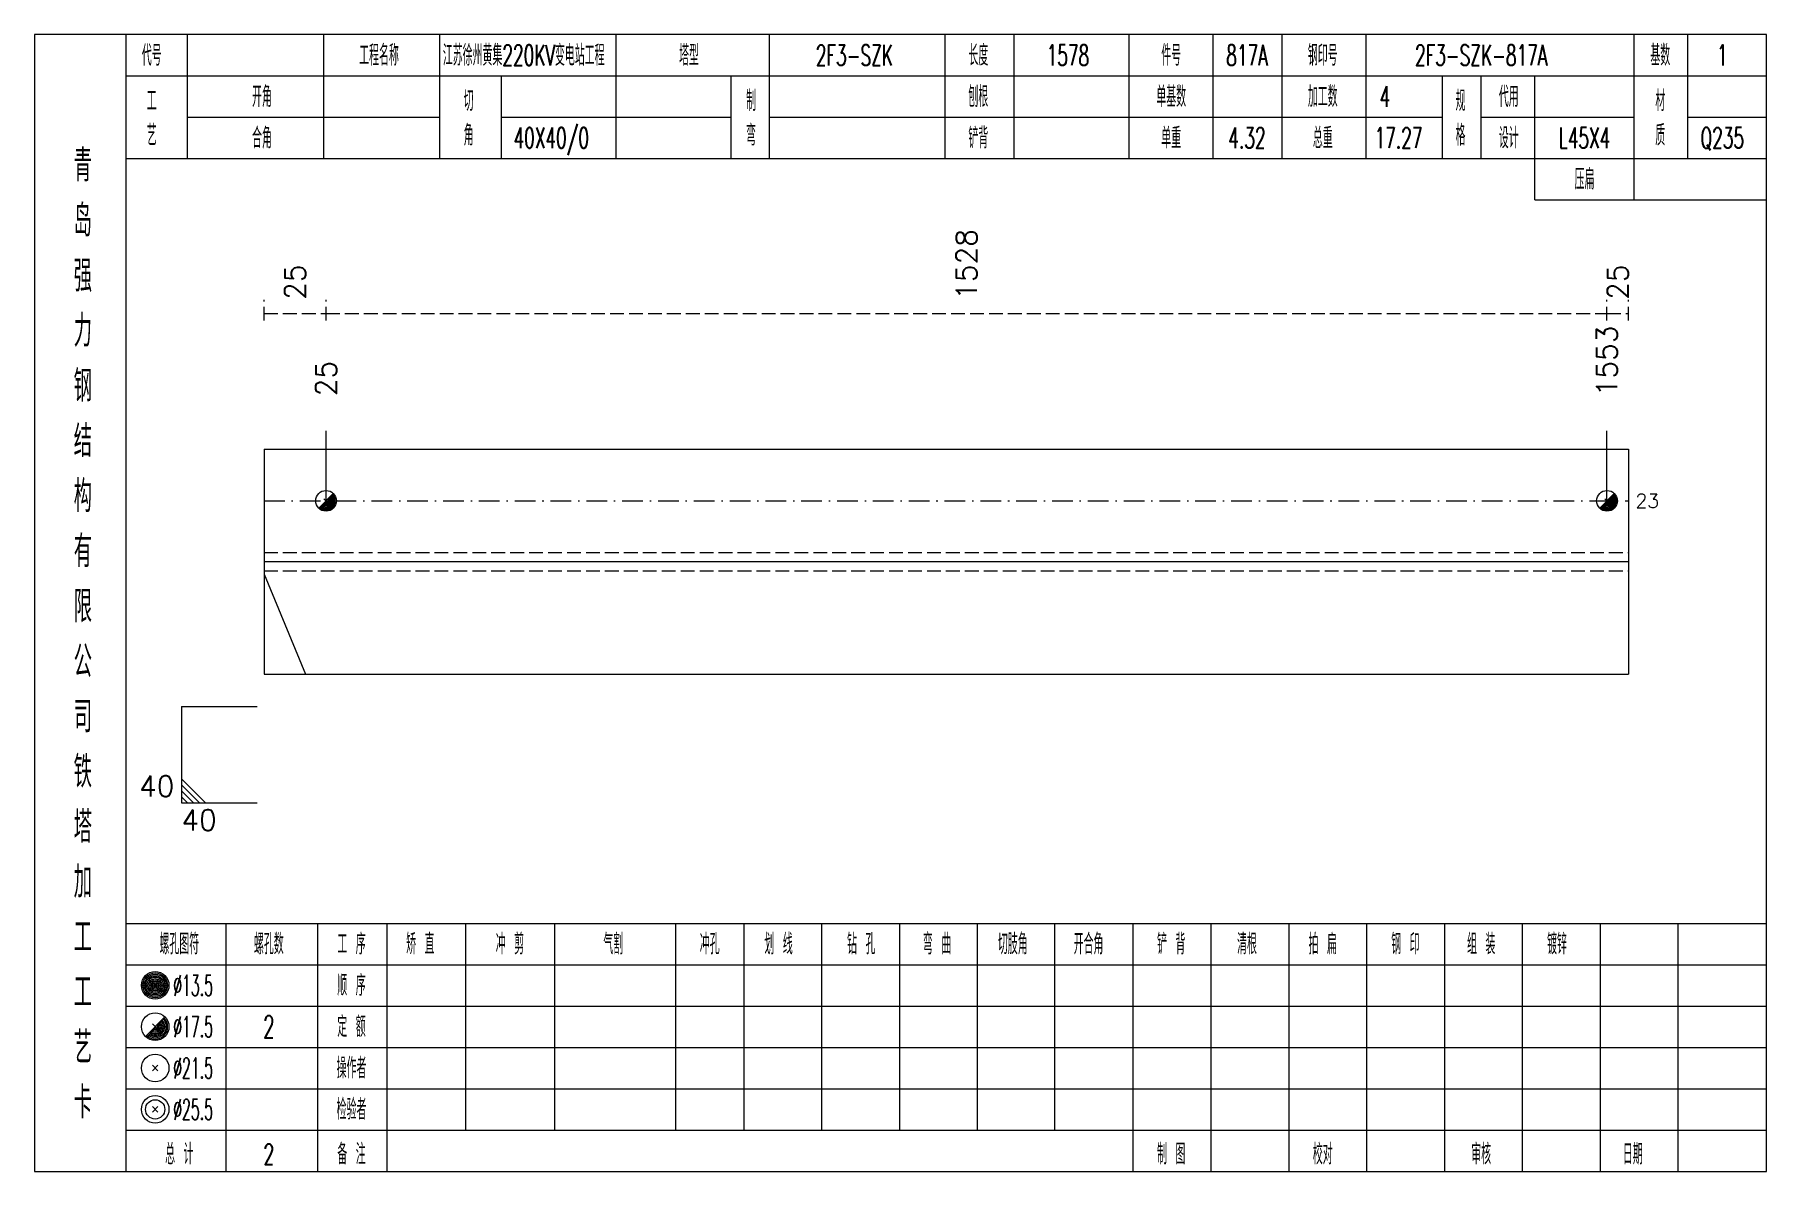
# Model space of a CAD drawing. Extents: x 0 to 4623, y -1159 to 4890.
# Drawn here: x 2802.6 to 3054, y 1350 to 1515 of the extents above; entities that cross this region are included whole.
import ezdxf
from ezdxf.enums import TextEntityAlignment as Align

# ---------------------------------------------------------------- set-up
doc = ezdxf.new("R2010")
doc.units = 0
doc.header["$MEASUREMENT"] = 0
doc.linetypes.add('一点画线', pattern=[5.2, 3, -1, 0.2, -1])
doc.linetypes.add('虚线', pattern=[2.75, 2, -0.75])
doc.layers.get('0').update_dxf_attribs({"linetype": 'CONTINUOUS', "lineweight": 25})
for name, color, linetype, lineweight in [('1', 7, 'CONTINUOUS', 25), ('4', 7, 'CONTINUOUS', 25), ('5', 7, 'CONTINUOUS', 25)]:
    doc.layers.add(name, color=color, linetype=linetype, lineweight=lineweight)
doc.styles.get("Standard").update_dxf_attribs({"font": 'simplex.shx', "width": 0.7, "height": 3, "bigfont": 'gbhzfs.shx'})

msp = doc.modelspace()

# ---------------------------------------------------------------- texts
at = {"color": 8, "linetype": 'Continuous', "lineweight": 9}
for s, p in [('1528', (2937.881, 1476.5)), ('25', (2840.4, 1476.5)), ('25', (3032.431, 1476.5))]:
    msp.add_text(s, height=3, rotation=90, dxfattribs=at).set_placement(p, align=Align.MIDDLE_LEFT)
at = {"color": 7, "linetype": 'Continuous', "lineweight": 13}
for s, p in [('1553', (3030.862, 1462.5)), ('25', (2844.9, 1462.5))]:
    msp.add_text(s, height=3, rotation=90, dxfattribs=at).set_placement(p, align=Align.MIDDLE_LEFT)
msp.add_text('23', height=2, dxfattribs=at).set_placement((3035, 1447.333), align=Align.MIDDLE_LEFT)
msp.add_text('40', height=3, dxfattribs=at).set_placement((2822.9, 1403.5), align=Align.BOTTOM_RIGHT)
msp.add_text('40', height=3, dxfattribs=at).set_placement((2823.9, 1402.5), align=Align.TOP_LEFT)
at = {"layer": '4', "color": 1, "linetype": 'Continuous', "lineweight": 13}
for s, height, width, p in [('代号', 3, 0.6, (2819.6, 1512)), ('工程名称', 3, 0.6, (2852.6, 1512)), ('江苏徐州黄集220KV变电站工程', 3, 0.6, (2873.6, 1512)), ('塔型', 3, 0.6, (2897.6, 1512)), ('2F3-SZK', 3, 0.6, (2921.6, 1512)), ('长度', 3, 0.6, (2939.6, 1512)), ('1578', 3, 0.6, (2952.6, 1512)), ('件号', 3, 0.6, (2967.6, 1512)), ('817A', 3, 0.6, (2978.6, 1512)), ('钢印号', 3, 0.6, (2989.6, 1512)), ('2F3-SZK-817A', 3, 0.6, (3012.6, 1512)), ('基数', 3, 0.6, (3038.6, 1512)), ('1', 3, 0.6, (3047.6, 1512)), ('工', 3, 0.6, (2819.6, 1505.4)), ('开角', 3, 0.6, (2835.6, 1506)), ('切', 3, 0.6, (2865.6, 1505.4)), ('制', 3, 0.6, (2906.6, 1505.4)), ('刨根', 3, 0.6, (2939.6, 1506)), ('单基数', 3, 0.6, (2967.6, 1506)), ('加工数', 3, 0.6, (2989.6, 1506)), ('4', 3, 0.6, (2998.6, 1506)), ('规', 3, 0.6, (3009.6, 1505.4)), ('代用', 3, 0.6, (3016.6, 1506)), ('材', 3, 0.6, (3038.6, 1505.4)), ('艺', 3, 0.6, (2819.6, 1500.4)), ('合角', 3, 0.6, (2835.6, 1500)), ('角', 3, 0.6, (2865.6, 1500.4)), ('40X40/0', 3, 0.6, (2877.6, 1500)), ('弯', 3, 0.6, (2906.6, 1500.4)), ('铲背', 3, 0.6, (2939.6, 1500)), ('单重', 3, 0.6, (2967.6, 1500)), ('4.32', 3, 0.6, (2978.6, 1500)), ('总重', 3, 0.6, (2989.6, 1500)), ('17.27', 3, 0.6, (3000.6, 1500)), ('格', 3, 0.6, (3009.6, 1500.4)), ('设计', 3, 0.6, (3016.6, 1500)), ('L45X4', 3, 0.6, (3027.6, 1500)), ('质', 3, 0.6, (3038.6, 1500.4)), ('Q235', 3, 0.6, (3047.6, 1500)), ('青', 4.6, 0.8, (2809.6, 1496)), ('压扁', 3, 0.6, (3027.6, 1494)), ('岛', 4.6, 0.8, (2809.6, 1488)), ('强', 4.6, 0.8, (2809.6, 1480)), ('力', 4.6, 0.8, (2809.6, 1472)), ('钢', 4.6, 0.8, (2809.6, 1464)), ('结', 4.6, 0.8, (2809.6, 1456)), ('构', 4.6, 0.8, (2809.6, 1448)), ('有', 4.6, 0.8, (2809.6, 1440)), ('限', 4.6, 0.8, (2809.6, 1432)), ('公', 4.6, 0.8, (2809.6, 1424)), ('司', 4.6, 0.8, (2809.6, 1416)), ('铁', 4.6, 0.8, (2809.6, 1408)), ('塔', 4.6, 0.8, (2809.6, 1400)), ('加', 4.6, 0.8, (2809.6, 1392)), ('工', 4.6, 0.8, (2809.6, 1384)), ('螺孔图符', 3, 0.6, (2823.6, 1383)), ('螺孔数', 3, 0.6, (2836.6, 1383)), ('工 序', 3, 0.6, (2848.6, 1383)), ('矫 直', 3, 0.6, (2858.6, 1383)), ('冲 剪', 3, 0.6, (2871.6, 1383)), ('气割', 3, 0.6, (2886.6, 1383)), ('冲孔', 3, 0.6, (2900.6, 1383)), ('划 线', 3, 0.6, (2910.6, 1383)), ('钻 孔', 3, 0.6, (2922.6, 1383)), ('弯 曲', 3, 0.6, (2933.6, 1383)), ('切肢角', 3, 0.6, (2944.6, 1383)), ('开合角', 3, 0.6, (2955.6, 1383)), ('铲 背', 3, 0.6, (2967.6, 1383)), ('清根', 3, 0.6, (2978.6, 1383)), ('拍 扁', 3, 0.6, (2989.6, 1383)), ('钢 印', 3, 0.6, (3001.6, 1383)), ('组 装', 3, 0.6, (3012.6, 1383)), ('镀锌', 3, 0.6, (3023.6, 1383)), ('工', 4.6, 0.8, (2809.6, 1376)), ('%%C13.5', 3, 0.5, (2825.6, 1377)), ('顺 序', 3, 0.6, (2848.6, 1377)), ('定 额', 3, 0.6, (2848.6, 1371)), ('艺', 4.6, 0.8, (2809.6, 1368)), ('%%C17.5', 3, 0.5, (2825.6, 1371)), ('2', 3.2, 0.6, (2836.6, 1371)), ('%%C21.5', 3, 0.5, (2825.6, 1365)), ('操作者', 3, 0.6, (2848.6, 1365)), ('卡', 4.6, 0.8, (2809.6, 1360)), ('%%C25.5', 3, 0.5, (2825.6, 1359)), ('检验者', 3, 0.6, (2848.6, 1359)), ('总 计', 3, 0.6, (2823.6, 1352.5)), ('2', 3, 0.6, (2836.6, 1352.5)), ('备 注', 3, 0.6, (2848.6, 1352.5)), ('制 图', 3, 0.6, (2967.6, 1352.5)), ('校对', 3, 0.6, (2989.6, 1352.5)), ('审核', 3, 0.6, (3012.6, 1352.5)), ('日期', 3, 0.6, (3034.6, 1352.5))]:
    msp.add_text(s, height=height, dxfattribs=dict(at, width=width)).set_placement(p, align=Align.MIDDLE_CENTER)

# ---------------------------------------------------------------- blocks, each defined once
blk = doc.blocks.new('孔17.5')
at = {"layer": '5', "color": 7, "linetype": 'Continuous', "lineweight": 13}
for p, q in [((-0.707, -0.707), (0.707, 0.707)), ((-0.2, 0.2), (0.2, -0.2))]:
    blk.add_line(p, q, dxfattribs=at)
blk.add_circle((0, 0), 1, dxfattribs=at)
for radius in [0.9, 0.8, 0.7, 0.6, 0.5, 0.4, 0.3, 0.2, 0.1]:
    blk.add_arc((0, 0), radius, 225, 45, dxfattribs=at)

# ---------------------------------------------------------------- linework, layer by layer
at = {"color": 8, "linetype": '虚线', "lineweight": 9}
for p, q in [((2835.9, 1473.5), (2835.9, 1476.5)), ((2844.9, 1473.5), (2844.9, 1476.5)), ((2844.9, 1473.5), (2844.9, 1476.5)), ((3030.862, 1473.5), (3030.862, 1476.5)), ((3030.862, 1473.5), (3030.862, 1476.5)), ((3034, 1473.5), (3034, 1476.5)), ((2835.9, 1474.5), (2844.9, 1474.5)), ((2844.9, 1474.5), (3030.862, 1474.5)), ((3030.862, 1474.5), (3034, 1474.5))]:
    msp.add_line(p, q, dxfattribs=at)
at = {"color": 7, "linetype": 'Continuous', "lineweight": 13}
for p, q in [((2844.9, 1447.333), (2844.9, 1457.5)), ((3030.862, 1447.333), (3030.862, 1457.5)), ((2835.9, 1436.685), (2841.9, 1422.167)), ((2823.9, 1417.5), (2834.9, 1417.5)), ((2823.9, 1417.5), (2823.9, 1403.5)), ((2827.4, 1403.5), (2823.9, 1407)), ((2826.525, 1403.5), (2823.9, 1406.125)), ((2825.65, 1403.5), (2823.9, 1405.25)), ((2824.775, 1403.5), (2823.9, 1404.375)), ((2823.9, 1403.5), (2834.9, 1403.5))]:
    msp.add_line(p, q, dxfattribs=at)
at = {"color": 7, "linetype": 'Continuous', "lineweight": 18}
for p, q in [((2835.9, 1454.833), (2835.9, 1422.167)), ((2835.9, 1454.833), (3034, 1454.833)), ((3034, 1454.833), (3034, 1422.167)), ((2835.9, 1438.5), (3034, 1438.5))]:
    msp.add_line(p, q, dxfattribs=at)
at = {"color": 3, "linetype": '一点画线', "lineweight": 13}
msp.add_line((2835.9, 1447.333), (3034, 1447.333), dxfattribs=at)
at = {"color": 1, "linetype": '虚线', "lineweight": 18}
for p, q in [((2835.9, 1439.833), (3034, 1439.833)), ((2835.9, 1437.167), (3034, 1437.167))]:
    msp.add_line(p, q, dxfattribs=at)
at = {"layer": '1', "color": 7, "linetype": 'Continuous', "lineweight": 18}
msp.add_line((2835.9, 1422.167), (3034, 1422.167), dxfattribs=at)
at = {"layer": '4', "color": 1, "linetype": 'Continuous', "lineweight": 18}
for p, q in [((2815.9, 1350), (2815.9, 1515)), ((2824.8, 1497), (2824.8, 1515)), ((2844.6, 1497), (2844.6, 1515)), ((2861.4, 1497), (2861.4, 1515)), ((2887, 1497), (2887, 1515)), ((2909.3, 1497), (2909.3, 1515)), ((2934.8, 1497), (2934.8, 1515)), ((2944.8, 1497), (2944.8, 1515)), ((2961.5, 1497), (2961.5, 1515)), ((2973.7, 1497), (2973.7, 1515)), ((2983.7, 1497), (2983.7, 1515)), ((2995.9, 1497), (2995.9, 1515)), ((3034.8, 1491), (3034.8, 1515)), ((3042.6, 1497), (3042.6, 1515)), ((2815.9, 1509), (3054, 1509)), ((2870.4, 1497), (2870.4, 1509)), ((2903.7, 1497), (2903.7, 1509)), ((3007, 1497), (3007, 1509)), ((3012.6, 1497), (3012.6, 1509)), ((3020.4, 1491), (3020.4, 1509)), ((2824.8, 1503), (2861.4, 1503)), ((2870.4, 1503), (2903.7, 1503)), ((2909.3, 1503), (3007, 1503)), ((3012.6, 1503), (3034.8, 1503)), ((3042.6, 1503), (3054, 1503)), ((2815.9, 1497), (3054, 1497)), ((3020.4, 1491), (3054, 1491)), ((2815.9, 1386), (3054, 1386)), ((2830.4, 1350), (2830.4, 1386)), ((2843.7, 1350), (2843.7, 1386)), ((2853.8, 1350), (2853.8, 1386)), ((2865.2, 1356), (2865.2, 1386)), ((2878.1, 1356), (2878.1, 1386)), ((2895.7, 1356), (2895.7, 1386)), ((2905.6, 1356), (2905.6, 1386)), ((2916.9, 1356), (2916.9, 1386)), ((2928.2, 1356), (2928.2, 1386)), ((2939.5, 1356), (2939.5, 1386)), ((2950.7, 1356), (2950.7, 1386)), ((2962.1, 1356), (2962.1, 1386)), ((2973.4, 1356), (2973.4, 1386)), ((2984.7, 1356), (2984.7, 1386)), ((2996, 1356), (2996, 1386)), ((3007.3, 1356), (3007.3, 1386)), ((3018.6, 1356), (3018.6, 1386)), ((3029.9, 1356), (3029.9, 1386)), ((3041.2, 1356), (3041.2, 1386)), ((2815.9, 1380), (3054, 1380)), ((2815.9, 1374), (3054, 1374)), ((2815.9, 1368), (3054, 1368)), ((2815.9, 1362), (3054, 1362)), ((2815.9, 1356), (3054, 1356)), ((2962.1, 1350), (2962.1, 1356)), ((2973.4, 1350), (2973.4, 1356)), ((2984.7, 1350), (2984.7, 1356)), ((2996, 1350), (2996, 1356)), ((3007.3, 1350), (3007.3, 1356)), ((3018.6, 1350), (3018.6, 1356)), ((3029.9, 1350), (3029.9, 1356)), ((3041.2, 1350), (3041.2, 1356))]:
    msp.add_line(p, q, dxfattribs=at)
at = {"layer": '4', "color": 7, "linetype": 'Continuous', "lineweight": 13}
for p, q in [((2819.9, 1376.8), (2820.3, 1377.2)), ((2820.3, 1376.8), (2819.9, 1377.2)), ((2818.686, 1369.586), (2821.514, 1372.414)), ((2819.7, 1371.4), (2820.5, 1370.6)), ((2819.7, 1364.6), (2820.5, 1365.4)), ((2819.7, 1365.4), (2820.5, 1364.6)), ((2819.7, 1358.6), (2820.5, 1359.4)), ((2819.7, 1359.4), (2820.5, 1358.6))]:
    msp.add_line(p, q, dxfattribs=at)
at = {"layer": '4', "color": 1, "linetype": 'Continuous', "lineweight": 18}
msp.add_lwpolyline([(2802.6, 1515), (2802.6, 1350), (3054, 1350), (3054, 1515)], close=True, dxfattribs=at)
at = {"layer": '4', "color": 7, "linetype": 'Continuous', "lineweight": 13}
for centre, radius in [((2820.1, 1377), 2), ((2820.1, 1377), 1.8), ((2820.1, 1377), 1.6), ((2820.1, 1377), 1.4), ((2820.1, 1377), 1.2), ((2820.1, 1377), 1), ((2820.1, 1377), 0.8), ((2820.1, 1377), 0.6), ((2820.1, 1377), 0.4), ((2820.1, 1377), 0.2), ((2820.1, 1371), 2), ((2820.1, 1365), 2), ((2820.1, 1359), 2), ((2820.1, 1359), 1.4)]:
    msp.add_circle(centre, radius, dxfattribs=at)
for radius in [1.8, 1.6, 1.4, 1.2, 1, 0.8, 0.6, 0.4, 0.2]:
    msp.add_arc((2820.1, 1371), radius, 225, 45, dxfattribs=at)

# ---------------------------------------------------------------- block references
at = {"color": 7, "linetype": 'Continuous', "lineweight": 13, "xscale": 1.5, "yscale": 1.5, "zscale": 1.5}
for p in [(2844.9, 1447.333), (3030.862, 1447.333)]:
    msp.add_blockref('孔17.5', p, dxfattribs=at)

msp.set_redraw_order([(e.dxf.handle, doc.entitydb.next_handle()) for e in msp.query("TEXT MTEXT ATTDEF DIMENSION ARC_DIMENSION")])  # texts and dimensions are drawn at this point

doc.saveas('drawing.dxf')
